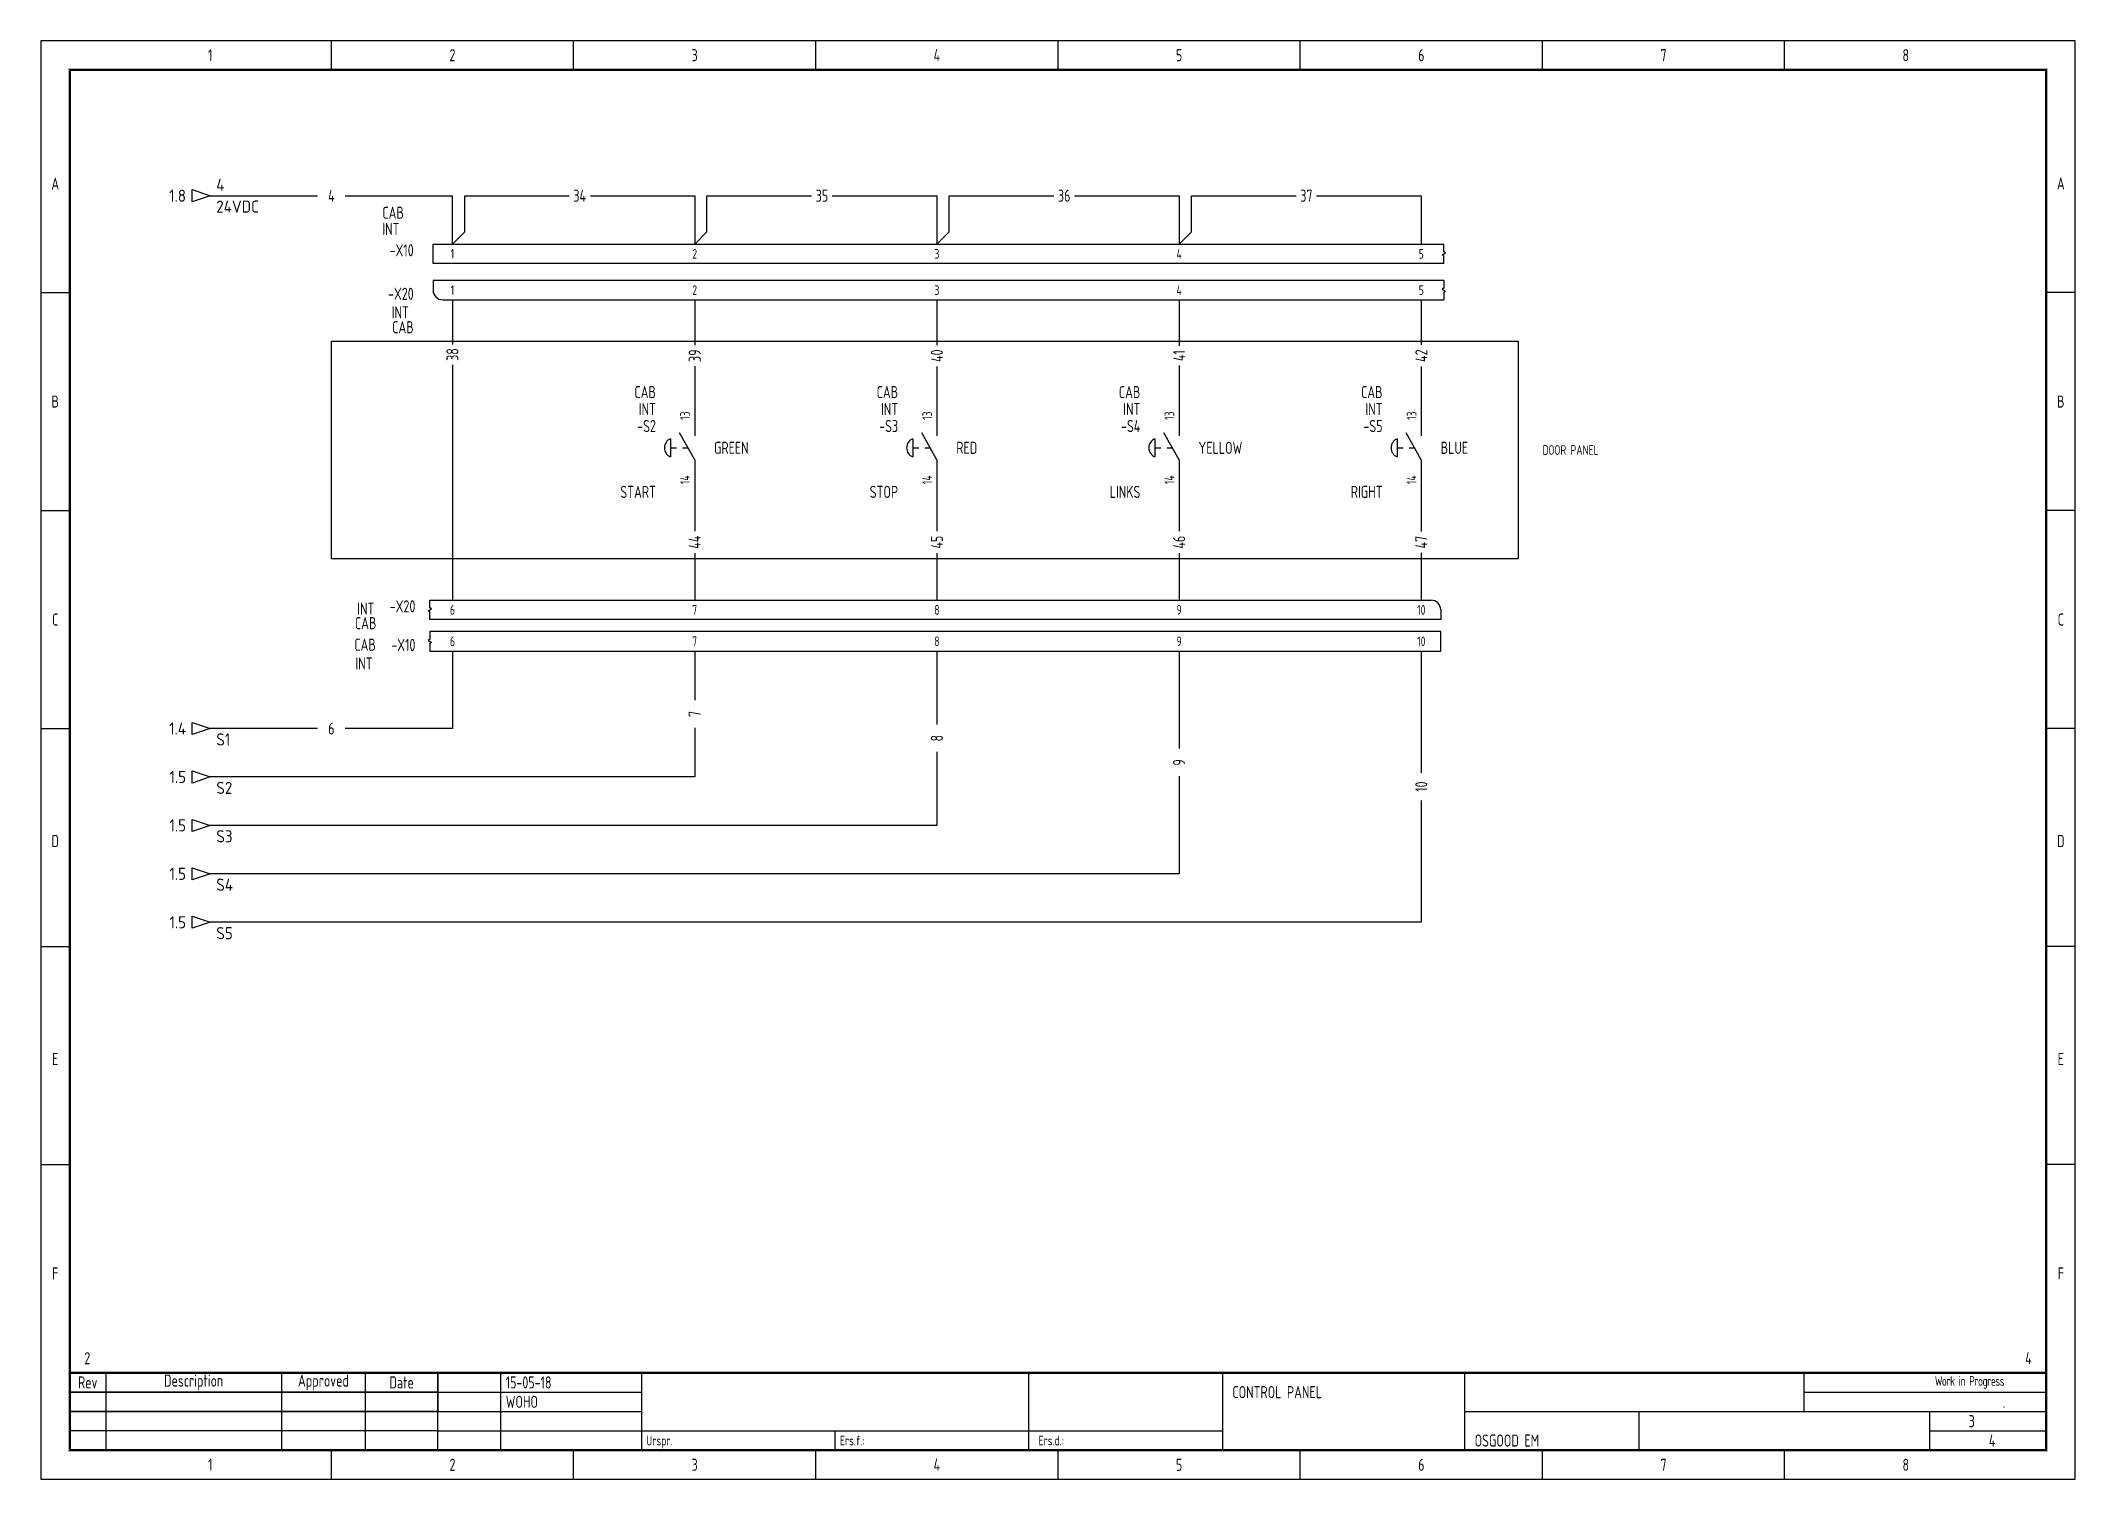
# Model space of a CAD drawing. Extents: x 0 to 420, y 0 to 297.
import ezdxf
from ezdxf.enums import TextEntityAlignment as Align

# ---------------------------------------------------------------- set-up
doc = ezdxf.new("R2010")
doc.units = 0
doc.layers.get('0').update_dxf_attribs({"linetype": 'CONTINUOUS'})
for name, color, linetype in [('BLACK_16', 8, 'CONTINUOUS'), ('BLUE_16', 5, 'CONTINUOUS'), ('DESC', 150, 'CONTINUOUS'), ('DESCCHILD', 20, 'CONTINUOUS'), ('LOC', 8, 'CONTINUOUS'), ('LOCBOX', 92, 'CONTINUOUS'), ('MISC', 7, 'CONTINUOUS'), ('SYMS', 7, 'CONTINUOUS'), ('TAGS', 150, 'CONTINUOUS'), ('TERMS', 123, 'CONTINUOUS'), ('TITLEBLOCK', 253, 'CONTINUOUS'), ('TITLEBLOCK_VAULT', 253, 'CONTINUOUS'), ('WIRENO', 72, 'CONTINUOUS'), ('WIREREF_DEST', 52, 'CONTINUOUS'), ('XREF', 7, 'CONTINUOUS'), ('XREFCHILD', 134, 'CONTINUOUS')]:
    doc.layers.add(name, color=color, linetype=linetype)
doc.styles.add('ISOCP', font='ISOCP.SHX', dxfattribs={"width": 0.8, "height": 2.5})
doc.styles.add('WD_IEC', font='ISOCP2.shx', dxfattribs={"width": 0.9, "height": 4})

msp = doc.modelspace()

# ---------------------------------------------------------------- texts
at = {"layer": 'LOCBOX', "style": 'WD_IEC', "width": 0.8}
msp.add_text('DOOR PANEL', height=2, dxfattribs=at).set_placement((310, 212.5), align=Align.MIDDLE_LEFT)

# ---------------------------------------------------------------- blocks, each defined once
blk = doc.blocks.new('VPB11M')
for p, q in [((0, 7.5), (0, 2.5)), ((-5, 1.875), (-5, -1.875)), ((-5, 0), (-3.75, 0)), ((0, -2.5), (-3.125, 3.125)), ((-2.5, 0), (-1.38889, 0)), ((0, -2.5), (0, -7.5))]:
    blk.add_line(p, q)
blk.add_arc((-4.21875, 0), 2.03125, 112.6198649, 247.3801351)
at = {"style": 'WD_IEC'}
for tag, p in [('INST', (-8, 10.25)), ('LOC', (-8, 6.75)), ('TAG1', (-8, 3.25)), ('DESC1', (-8, -10.35)), ('DESC2', (-8, -13.85)), ('DESC3', (-8, -17.35))]:
    blk.add_attdef(tag, text='', height=2.5, dxfattribs=at).set_placement(p, align=Align.RIGHT)
blk.add_attdef('TERM01', text='', height=2, rotation=90, dxfattribs=at).set_placement((-1, 7.5), align=Align.RIGHT)
at = {"style": 'WD_IEC', "flags": 1}
for tag, p, height in [('X2TERM01', (0, 7.5), 0.32), ('CONTACT', (0.5, 4.5), 1), ('COMMON', (1.75, 3.25), 1), ('X1LINK', (0, 0), 0.32), ('ASSYCODE', (1, -4), 1), ('X8TERM02', (0, -7.5), 0.32), ('FAMILY', (1, -5.5), 1), ('CATDESC', (1, -7), 1)]:
    blk.add_attdef(tag, p, '', height=height, dxfattribs=at)
at = {"style": 'WD_IEC', "flags": 9}
for tag, p in [('MFG', (-8.5, -0.25)), ('CAT', (-8.5, -2.75))]:
    blk.add_attdef(tag, text='', height=1.5, dxfattribs=at).set_placement(p, align=Align.RIGHT)
at = {"style": 'WD_IEC'}
blk.add_attdef('TERM02', (-1, -7.5), '', height=2, rotation=90, dxfattribs=at)
blk.add_attdef('RATING1', text='', height=2.5, dxfattribs=at).set_placement((4, 0), align=Align.MIDDLE_LEFT)
at = {"lineweight": 15, "style": 'WD_IEC'}
blk.add_attdef('XREF', text='', height=2.5, dxfattribs=at).set_placement((-8, -6.35), align=Align.RIGHT)
blk = doc.blocks.new('VCN1_18P_6309$$2')
at = {"layer": 'SYMS'}
for p, q in [((-4, 0), (-4, -2)), ((204.65, 0), (-4, 0)), ((204.65, 0), (204.65, -1.6)), ((-2, -4), (204.65, -4)), ((204.65, -1.6), (204.31, -1.8)), ((204.31, -1.8), (205, -2.2)), ((205, -2.2), (204.65, -2.4)), ((204.65, -2.4), (204.65, -4))]:
    blk.add_line(p, q, dxfattribs=at)
blk.add_arc((-2, -2), 2, 180, 270, dxfattribs=at)
at = {"layer": 'DESC', "style": 'WD_IEC'}
for tag, p in [('DESC2', (-8, -10.85)), ('DESC1', (-8, -7.1)), ('DESC3', (-8, -14.6))]:
    blk.add_attdef(tag, text='', height=2.5, dxfattribs=at).set_placement(p, align=Align.RIGHT)
at = {"layer": 'LOC', "style": 'WD_IEC'}
for tag, p in [('INST', (-8, 2)), ('LOC', (-8, -1))]:
    blk.add_attdef(tag, text='', height=2.5, dxfattribs=at).set_placement(p, align=Align.RIGHT)
at = {"layer": 'MISC', "style": 'WD_IEC', "flags": 1}
for tag, p, height in [('MFG', (2.75, 4), 1.5), ('CAT', (2.75, 1.5), 1.5), ('ACE_FLAG', (0, -1.75), 0.32), ('X8TERM01P', (0, -4), 0.32), ('ASSYCODE', (2.75, -2.75), 1), ('X8TERM02P', (50, -4), 0.32), ('X8TERM03P', (100, -4), 0.32), ('X8TERM04P', (150, -4), 0.32), ('X8TERM05P', (200, -4), 0.32), ('CATDESC', (2.75, -5.75), 1)]:
    blk.add_attdef(tag, p, '', height=height, dxfattribs=at)
at = {"layer": 'MISC', "style": 'WD_IEC', "width": 0.9, "flags": 1}
for tag, p in [('FAMILY', (-1.71, 1.12)), ('WDBLKNAM', (-1.65, -3.97)), ('GENDER', (-1.65, -2.16)), ('X1LINK', (204.65, -2))]:
    blk.add_attdef(tag, p, '', height=0.5, dxfattribs=at)
at = {"layer": 'MISC', "style": 'WD_IEC'}
for tag, p in [('X8_TINY_DOT_DONT_REMOVE_01P', (0, -4)), ('X8_TINY_DOT_DONT_REMOVE_02P', (50, -4)), ('X8_TINY_DOT_DONT_REMOVE_03P', (100, -4)), ('X8_TINY_DOT_DONT_REMOVE_04P', (150, -4)), ('X8_TINY_DOT_DONT_REMOVE_05P', (200, -4))]:
    blk.add_attdef(tag, p, '', height=0.01, dxfattribs=at)
at = {"layer": 'MISC', "style": 'WD_IEC', "width": 0.9, "flags": 8}
for tag, p in [('X8WIRE01P', (1, -6)), ('X8WIRE02P', (51, -6)), ('X8WIRE03P', (101, -6)), ('X8WIRE04P', (151, -6)), ('X8WIRE05P', (201, -6))]:
    blk.add_attdef(tag, text='', height=2, rotation=90, dxfattribs=at).set_placement(p, align=Align.TOP_RIGHT)
at = {"layer": 'TAGS', "style": 'WD_IEC'}
blk.add_attdef('TAG1', text='', height=2.5, dxfattribs=at).set_placement((-8, -4), align=Align.RIGHT)
at = {"layer": 'TERMS', "style": 'WD_IEC'}
for tag, p in [('TERM01P', (0, -2)), ('TERM02P', (50, -2)), ('TERM03P', (100, -2)), ('TERM04P', (150, -2)), ('TERM05P', (200, -2))]:
    blk.add_attdef(tag, text='', height=2, dxfattribs=at).set_placement(p, align=Align.MIDDLE_CENTER)
at = {"layer": 'TERMS', "style": 'WD_IEC', "width": 0.9, "flags": 8}
for tag, p in [('TERMDESC01P', (-1, -6)), ('TERMDESC02P', (49, -6)), ('TERMDESC03P', (99, -6)), ('TERMDESC04P', (149, -6)), ('TERMDESC05P', (199, -6))]:
    blk.add_attdef(tag, text='', height=2, rotation=90, dxfattribs=at).set_placement(p, align=Align.RIGHT)
at = {"layer": 'XREF', "style": 'WD_IEC', "flags": 1}
blk.add_attdef('XREF', text='', height=2.5, dxfattribs=at).set_placement((42, -16.91), align=Align.RIGHT)
blk = doc.blocks.new('VCN2_18P_6309$$2')
at = {"layer": 'SYMS'}
for p, q in [((-5, 1.8), (-4.31, 2.2)), ((-4.65, 1.6), (-5, 1.8)), ((-4.65, 4), (202, 4)), ((-4.65, 2.4), (-4.65, 4)), ((-4.31, 2.2), (-4.65, 2.4)), ((-4.65, 0), (-4.65, 1.6)), ((204, 0), (-4.65, 0)), ((204, 2), (204, 0))]:
    blk.add_line(p, q, dxfattribs=at)
blk.add_arc((202, 2), 2, 0, 90, dxfattribs=at)
at = {"layer": 'DESCCHILD', "style": 'WD_IEC'}
for tag, p in [('DESC1', (12.35, 12.08)), ('DESC2', (12.35, 8.33)), ('DESC3', (12.35, 4.58))]:
    blk.add_attdef(tag, text='', height=2.5, dxfattribs=at).set_placement(p, align=Align.RIGHT)
at = {"layer": 'LOC', "style": 'WD_IEC'}
for tag, p in [('INST', (12.35, -2)), ('LOC', (12.35, 1))]:
    blk.add_attdef(tag, text='', height=2.5, dxfattribs=at).set_placement(p, align=Align.RIGHT)
at = {"layer": 'MISC', "style": 'WD_IEC', "flags": 1}
for tag, p in [('X2TERM06P', (0, 4)), ('X2TERM07P', (50, 4)), ('X2TERM08P', (100, 4)), ('X2TERM09P', (150, 4)), ('X2TERM10P', (200, 4)), ('ACE_FLAG', (0, 1.43))]:
    blk.add_attdef(tag, p, '', height=0.32, dxfattribs=at)
at = {"layer": 'MISC', "style": 'WD_IEC', "width": 0.9, "flags": 8}
for tag, p in [('X2WIRE06P', (1, 6)), ('X2WIRE07P', (51, 6)), ('X2WIRE08P', (101, 6)), ('X2WIRE09P', (151, 6)), ('X2WIRE10P', (201, 6))]:
    blk.add_attdef(tag, text='', height=2, rotation=90, dxfattribs=at).set_placement(p, align=Align.TOP_RIGHT)
at = {"layer": 'MISC', "style": 'WD_IEC', "width": 0.9, "flags": 1}
for tag, p in [('X4LINK', (-4.65, 2)), ('X1LINK', (208, 2)), ('FAMILY', (-1.71, -1.62))]:
    blk.add_attdef(tag, p, '', height=0.5, dxfattribs=at)
at = {"layer": 'MISC', "style": 'WD_IEC'}
for tag, p in [('X2_TINY_DOT_DONT_REMOVE_06P', (0, 4)), ('X2_TINY_DOT_DONT_REMOVE_07P', (50, 4)), ('X2_TINY_DOT_DONT_REMOVE_08P', (100, 4)), ('X2_TINY_DOT_DONT_REMOVE_09P', (150, 4)), ('X2_TINY_DOT_DONT_REMOVE_10P', (200, 4))]:
    blk.add_attdef(tag, p, '', height=0.01, dxfattribs=at)
at = {"layer": 'TAGS', "style": 'WD_IEC'}
blk.add_attdef('TAG2', text='', height=2.5, dxfattribs=at).set_placement((-7.65, 1.48), align=Align.RIGHT)
at = {"layer": 'TERMS', "style": 'WD_IEC', "width": 0.9, "flags": 8}
for tag, p in [('TERMDESC06P', (-1, 6)), ('TERMDESC07P', (49, 6)), ('TERMDESC08P', (99, 6)), ('TERMDESC09P', (149, 6)), ('TERMDESC10P', (199, 6))]:
    blk.add_attdef(tag, text='', height=2, rotation=90, dxfattribs=at).set_placement(p, align=Align.RIGHT)
at = {"layer": 'TERMS', "style": 'WD_IEC'}
for tag, p in [('TERM06P', (0, 1.98)), ('TERM07P', (50, 1.98)), ('TERM08P', (100, 1.99)), ('TERM09P', (150, 2)), ('TERM10P', (200, 1.99))]:
    blk.add_attdef(tag, text='', height=2, dxfattribs=at).set_placement(p, align=Align.MIDDLE_CENTER)
at = {"layer": 'XREFCHILD', "style": 'WD_IEC'}
blk.add_attdef('XREF', text='', height=2.5, dxfattribs=at).set_placement((62.35, 14.4), align=Align.RIGHT)
blk = doc.blocks.new('VCN1_18J_68BD$$2')
at = {"layer": 'SYMS'}
for p, q in [((-4, 0), (-4, -4)), ((204.65, 0), (-4, 0)), ((204.65, 0), (204.65, -1.6)), ((-4, -4), (204.65, -4)), ((204.65, -1.6), (204.31, -1.8)), ((204.31, -1.8), (205, -2.2)), ((205, -2.2), (204.65, -2.4)), ((204.65, -2.4), (204.65, -4))]:
    blk.add_line(p, q, dxfattribs=at)
at = {"layer": 'DESC', "style": 'WD_IEC'}
for tag, p in [('DESC2', (-8, -10.85)), ('DESC1', (-8, -7.1)), ('DESC3', (-8, -14.6))]:
    blk.add_attdef(tag, text='', height=2.5, dxfattribs=at).set_placement(p, align=Align.RIGHT)
at = {"layer": 'LOC', "style": 'WD_IEC'}
for tag, p in [('INST', (-8, 2)), ('LOC', (-8, -1))]:
    blk.add_attdef(tag, text='', height=2.5, dxfattribs=at).set_placement(p, align=Align.RIGHT)
at = {"layer": 'MISC', "style": 'WD_IEC', "flags": 1}
for tag, p, height in [('MFG', (2.75, 4), 1.5), ('CAT', (2.75, 1.5), 1.5), ('ACE_FLAG', (0, -1.75), 0.32), ('X8TERM01J', (0, -4), 0.32), ('X8TERM02J', (50, -4), 0.32), ('X8TERM03J', (100, -4), 0.32), ('X8TERM04J', (150, -4), 0.32), ('X8TERM05J', (200, -4), 0.32), ('CATDESC', (2.75, -5.75), 1)]:
    blk.add_attdef(tag, p, '', height=height, dxfattribs=at)
at = {"layer": 'MISC', "style": 'WD_IEC', "width": 0.9, "flags": 1}
for tag, p in [('FAMILY', (-1.34, 1.07)), ('WDBLKNAM', (-1.28, -4.01)), ('GENDER', (-1.28, -2.21)), ('ASSYCODE', (2.75, -2.75)), ('X1LINK', (204.65, -2))]:
    blk.add_attdef(tag, p, '', height=0.5, dxfattribs=at)
at = {"layer": 'MISC', "style": 'WD_IEC'}
for tag, p in [('X8_TINY_DOT_DONT_REMOVE_01J', (0, -4)), ('X8_TINY_DOT_DONT_REMOVE_02J', (50, -4)), ('X8_TINY_DOT_DONT_REMOVE_03J', (100, -4)), ('X8_TINY_DOT_DONT_REMOVE_04J', (150, -4)), ('X8_TINY_DOT_DONT_REMOVE_05J', (200, -4))]:
    blk.add_attdef(tag, p, '', height=0.01, dxfattribs=at)
at = {"layer": 'MISC', "style": 'WD_IEC', "width": 0.9, "flags": 8}
for tag, p in [('X8WIRE01J', (1, -6)), ('X8WIRE02J', (51, -6)), ('X8WIRE03J', (101, -6)), ('X8WIRE04J', (151, -6)), ('X8WIRE05J', (201, -6))]:
    blk.add_attdef(tag, text='', height=2, rotation=90, dxfattribs=at).set_placement(p, align=Align.TOP_RIGHT)
at = {"layer": 'TAGS', "style": 'WD_IEC'}
blk.add_attdef('TAG1', text='', height=2.5, dxfattribs=at).set_placement((-8, -4), align=Align.RIGHT)
at = {"layer": 'TERMS', "style": 'WD_IEC'}
for tag, p in [('TERM01J', (0, -2)), ('TERM02J', (50, -2)), ('TERM03J', (100, -2)), ('TERM04J', (150, -2)), ('TERM05J', (200, -2))]:
    blk.add_attdef(tag, text='', height=2, dxfattribs=at).set_placement(p, align=Align.MIDDLE_CENTER)
at = {"layer": 'TERMS', "style": 'WD_IEC', "width": 0.9, "flags": 8}
for tag, p in [('TERMDESC01J', (-1, -6)), ('TERMDESC02J', (49, -6)), ('TERMDESC03J', (99, -6)), ('TERMDESC04J', (149, -6)), ('TERMDESC05J', (199, -6))]:
    blk.add_attdef(tag, text='', height=2, rotation=90, dxfattribs=at).set_placement(p, align=Align.RIGHT)
at = {"layer": 'XREF', "style": 'WD_IEC', "flags": 1}
blk.add_attdef('XREF', text='', height=2.5, dxfattribs=at).set_placement((42, -17.01), align=Align.RIGHT)
blk = doc.blocks.new('VCN2_18J_68BD$$2')
at = {"layer": 'SYMS'}
for p, q in [((204, 0), (-4.65, 0)), ((-4.65, 0), (-4.65, -1.6)), ((204, -4), (204, 0)), ((-4.65, -1.6), (-5, -1.8)), ((-5, -1.8), (-4.31, -2.2)), ((-4.31, -2.2), (-4.65, -2.4)), ((-4.65, -2.4), (-4.65, -4)), ((-4.65, -4), (204, -4))]:
    blk.add_line(p, q, dxfattribs=at)
at = {"layer": 'DESCCHILD', "style": 'WD_IEC'}
for tag, p in [('DESC2', (12.35, -10.85)), ('DESC1', (12.35, -7.1)), ('DESC3', (12.35, -14.6))]:
    blk.add_attdef(tag, text='', height=2.5, dxfattribs=at).set_placement(p, align=Align.RIGHT)
at = {"layer": 'LOC', "style": 'WD_IEC'}
for tag, p in [('INST', (12.35, 2)), ('LOC', (12.35, -1))]:
    blk.add_attdef(tag, text='', height=2.5, dxfattribs=at).set_placement(p, align=Align.RIGHT)
at = {"layer": 'MISC', "style": 'WD_IEC', "width": 0.9, "flags": 1}
for tag, p in [('FAMILY', (-1.34, 1.07)), ('X4LINK', (-4.65, -2)), ('X1LINK', (208, -2))]:
    blk.add_attdef(tag, p, '', height=0.5, dxfattribs=at)
at = {"layer": 'MISC', "style": 'WD_IEC'}
for tag, p in [('X8_TINY_DOT_DONT_REMOVE_06J', (0, -4)), ('X8_TINY_DOT_DONT_REMOVE_07J', (50, -4)), ('X8_TINY_DOT_DONT_REMOVE_08J', (100, -4)), ('X8_TINY_DOT_DONT_REMOVE_09J', (150, -4)), ('X8_TINY_DOT_DONT_REMOVE_10J', (200, -4))]:
    blk.add_attdef(tag, p, '', height=0.01, dxfattribs=at)
at = {"layer": 'MISC', "style": 'WD_IEC', "flags": 1}
for tag, p in [('ACE_FLAG', (0, -1.75)), ('X8TERM06J', (0, -4)), ('X8TERM07J', (50, -4)), ('X8TERM08J', (100, -4)), ('X8TERM09J', (150, -4)), ('X8TERM10J', (200, -4))]:
    blk.add_attdef(tag, p, '', height=0.32, dxfattribs=at)
at = {"layer": 'MISC', "style": 'WD_IEC', "width": 0.9, "flags": 8}
for tag, p in [('X8WIRE06J', (1, -6)), ('X8WIRE07J', (51, -6)), ('X8WIRE08J', (101, -6)), ('X8WIRE09J', (151, -6)), ('X8WIRE10J', (201, -6))]:
    blk.add_attdef(tag, text='', height=2, rotation=90, dxfattribs=at).set_placement(p, align=Align.TOP_RIGHT)
at = {"layer": 'TAGS', "style": 'WD_IEC'}
blk.add_attdef('TAG2', text='', height=2.5, dxfattribs=at).set_placement((12.35, -4), align=Align.RIGHT)
at = {"layer": 'TERMS', "style": 'WD_IEC'}
for tag, p in [('TERM06J', (0, -2)), ('TERM07J', (50, -2)), ('TERM08J', (100, -2)), ('TERM09J', (150, -2)), ('TERM10J', (200, -2))]:
    blk.add_attdef(tag, text='', height=2, dxfattribs=at).set_placement(p, align=Align.MIDDLE_CENTER)
at = {"layer": 'TERMS', "style": 'WD_IEC', "width": 0.9, "flags": 8}
for tag, p in [('TERMDESC06J', (-1, -6)), ('TERMDESC07J', (49, -6)), ('TERMDESC08J', (99, -6)), ('TERMDESC09J', (149, -6)), ('TERMDESC10J', (199, -6))]:
    blk.add_attdef(tag, text='', height=2, rotation=90, dxfattribs=at).set_placement(p, align=Align.RIGHT)
at = {"layer": 'XREFCHILD', "style": 'WD_IEC'}
blk.add_attdef('XREF', text='', height=2.5, dxfattribs=at).set_placement((62.35, -17.01), align=Align.RIGHT)
blk = doc.blocks.new('HA1D3')
blk.add_lwpolyline([(0, 0), (-3.75, -1.25), (-3.75, 1.25)], close=True)
at = {"style": 'WD_IEC'}
blk.add_attdef('XREF', text='', height=2.5, dxfattribs=at).set_placement((-5, 0), align=Align.MIDDLE_RIGHT)
at = {"style": 'WD_IEC', "flags": 1}
blk.add_attdef('SIGCODE', text='', height=1, dxfattribs=at).set_placement((-2.5, 1.8), align=Align.RIGHT)
at = {"style": 'WD_IEC'}
for tag, p, height, flags in [('X1TERM01', (0, 0), 0.32, 1), ('WIRENO', (1.25, 1), 2.5, 8)]:
    blk.add_attdef(tag, p, '', height=height, dxfattribs=dict(at, flags=flags))
blk.add_attdef('DESC1', text='', height=2.5, dxfattribs=at).set_placement((1.25, -1), align=Align.TOP_LEFT)
blk = doc.blocks.new('*T2')
at = {"color": 0, "linetype": 'ByBlock', "lineweight": -2, "transparency": 16777216}
for p, q in [((0, 0), (76, 0)), ((0, 0), (0, -8)), ((7.42, 0), (7.42, -8)), ((43.72, 0), (43.72, -8)), ((61, 0), (61, -8)), ((76, 0), (76, -8)), ((0, -4), (76, -4)), ((0, -8), (76, -8))]:
    blk.add_line(p, q, dxfattribs=at)
at = {"color": 0, "transparency": 16777216, "char_height": 2.5, "attachment_point": 5, "style": 'ISOCP'}
for s, insert, width in [('Rev', (3.71, -2), 6.9152), ('Description', (25.57, -2), 35.8048), ('Approved', (52.36, -2), 16.7761), ('Date', (68.5, -2), 14.5039)]:
    blk.add_mtext(s, dxfattribs=dict(at, insert=insert, width=width))
blk = doc.blocks.new('vaac_RevBlock')
blk.add_blockref('*T2', (0, 0))
blk = doc.blocks.new('TITLE_A3')
at = {"layer": 'TITLEBLOCK', "linetype": 'Continuous'}
for p, q in [((0, 297), (0, 0)), ((420, 297), (0, 297)), ((60, 291), (60, 297)), ((110, 291), (110, 297)), ((160, 291), (160, 297)), ((210, 291), (210, 297)), ((260, 291), (260, 297)), ((310, 291), (310, 297)), ((360, 291), (360, 297)), ((420, 0), (420, 297)), ((0, 0), (420, 0))]:
    blk.add_line(p, q, dxfattribs=at)
at = {"layer": 'TITLEBLOCK'}
for p, q in [((0, 245), (6, 245)), ((420, 245), (414, 245)), ((0, 200), (6, 200)), ((420, 200), (414, 200)), ((0, 155), (6, 155)), ((420, 155), (414, 155)), ((0, 110), (6, 110)), ((420, 110), (414, 110)), ((0, 65), (6, 65)), ((420, 65), (414, 65)), ((13.42, 22), (13.42, 6)), ((49.72, 22), (49.72, 6)), ((67, 22), (67, 6)), ((82, 6), (82, 22)), ((95, 6), (95, 22)), ((124, 22), (124, 6)), ((204, 6), (204, 22)), ((244, 6), (244, 22)), ((294, 6), (294, 22)), ((364, 14), (364, 22)), ((82, 18), (6, 18)), ((82, 18), (124, 18)), ((364, 18), (414, 18)), ((82, 14), (6, 14)), ((82, 14), (124, 14)), ((294, 14), (414, 14)), ((330, 6), (330, 14)), ((390, 6), (390, 14)), ((82, 10), (6, 10)), ((82, 10), (244, 10)), ((164, 6), (164, 10)), ((390, 10), (414, 10)), ((60, 0), (60, 6)), ((110, 0), (110, 6)), ((160, 0), (160, 6)), ((210, 0), (210, 6)), ((260, 0), (260, 6)), ((310, 0), (310, 6)), ((360, 0), (360, 6))]:
    blk.add_line(p, q, dxfattribs=at)
at = {"layer": 'TITLEBLOCK', "const_width": 0.5}
blk.add_lwpolyline([(414, 291), (6, 291), (6, 6), (414, 6)], close=True, dxfattribs=at)
blk.add_lwpolyline([(6, 22), (414, 22)], dxfattribs=at)
blk.add_lwpolyline([(6, 22), (414, 22)], dxfattribs=at)
blk.add_lwpolyline([(6, 22), (414, 22)], dxfattribs=at)
blk.add_lwpolyline([(6, 22), (414, 22)], dxfattribs=at)
at = {"color": 1, "style": 'ISOCP', "oblique": 0.0175, "width": 0.8}
for s, p in [('1', (35, 294)), ('2', (85, 294)), ('3', (135, 294)), ('4', (185, 294)), ('5', (235, 294)), ('6', (285, 294)), ('7', (335, 294)), ('8', (385, 294)), ('A', (3, 267.5)), ('A', (417, 267.5)), ('B', (3, 222.5)), ('B', (417, 222.5)), ('C', (3, 177.5)), ('C', (417, 177.5)), ('D', (3, 131.77)), ('D', (417, 131.77)), ('E', (3, 86.77)), ('E', (417, 86.77)), ('F', (3, 42.5)), ('F', (417, 42.5)), ('1', (35, 3)), ('2', (85, 3)), ('3', (135, 3)), ('4', (185, 3)), ('5', (235, 3)), ('6', (285, 3)), ('7', (335, 3)), ('8', (385, 3))]:
    blk.add_text(s, height=2.5, dxfattribs=at).set_placement(p, align=Align.MIDDLE_CENTER)
at = {"color": 4, "attachment_point": 4, "style": 'WD_IEC'}
for s, insert, char_height in [('{\\W0.8;\\T0.9;Work in Progress}', (391, 20), 2), ('.', (405, 16), 2.5)]:
    blk.add_mtext(s, dxfattribs=dict(at, insert=insert, char_height=char_height))
at = {"color": 1, "style": 'ISOCP', "oblique": 0.0175, "width": 0.8}
for tag, height, p in [('AE_PREV', 2.5, (9, 25)), ('AE_DATE', 2.5, (96, 20)), ('AE_INS', 2, (365, 20)), ('AE_DRAWN', 2.5, (96, 16)), ('AE_TITLE1', 3.5, (126, 18.5)), ('AE_DESCR1', 2.5, (246, 18)), ('AE_TITLE3', 2.5, (296, 16)), ('AE_LOC', 2, (365, 16)), ('AE_CHECKED', 2.5, (96, 12)), ('AE_TITLE2', 3.5, (126, 13.5)), ('AE_DESCR2', 2.5, (246, 14)), ('AE_SHEET', 2.5, (398, 12)), ('AE_NORM', 2.5, (96, 8)), ('AE_DESCR3', 2.5, (246, 10)), ('AE_PROJECT', 2.5, (296, 8)), ('AE_DRAWNO', 2.5, (332, 8))]:
    blk.add_attdef(tag, text='', height=height, dxfattribs=at).set_placement(p, align=Align.MIDDLE_LEFT)
for tag, p in [('AE_NEXT', (411, 25)), ('AE_SHEETMAX', (403.5, 8))]:
    blk.add_attdef(tag, text='', height=2.5, dxfattribs=at).set_placement(p, align=Align.MIDDLE_RIGHT)
at = {"style": 'ISOCP', "width": 0.8, "flags": 9}
blk.add_attdef('WD_TB', (0, 0), '', height=2.5, dxfattribs=at)
at = {"layer": 'TITLEBLOCK', "style": 'ISOCP', "oblique": 0.0175, "width": 0.8}
for s, p in [('Urspr.', (125, 8)), ('Ers.f.:', (165, 8)), ('Ers.d.:', (206, 8))]:
    blk.add_text(s, height=2, dxfattribs=at).set_placement(p, align=Align.MIDDLE_LEFT)
at = {"layer": 'TITLEBLOCK', "style": 'ISOCP', "width": 0.8, "flags": 2}
for tag, p in [('DATE', (83, 20)), ('PROJECTDESC', (296, 20)), ('DRAWN', (83, 16)), ('REVISION', (391, 16)), ('CHECKED', (83, 12)), ('PROJECT', (296, 12)), ('DRAWINGNO', (332, 12)), ('PAGE', (391, 12)), ('NORM', (83, 8))]:
    blk.add_attdef(tag, text='', height=2.5, dxfattribs=at).set_placement(p, align=Align.MIDDLE_LEFT)
blk.add_attdef('PAGES', text='', height=2.5, dxfattribs=at).set_placement((412.5, 8), align=Align.MIDDLE_RIGHT)
blk = doc.blocks.new('WD_WNH1')
at = {"style": 'WD_IEC', "width": 0.8}
blk.add_attdef('WIRENO', text='', height=2.5, dxfattribs=at).set_placement((0, 0), align=Align.MIDDLE_CENTER)
at = {"style": 'WD_IEC'}
for tag, p in [('X4_TINY_DOT_DONT_REMOVE', (-1, 0)), ('X1_TINY_DOT_DONT_REMOVE', (1, 0))]:
    blk.add_attdef(tag, p, '', height=0.002, dxfattribs=at)
at = {"style": 'WD_IEC', "flags": 1}
for tag, p in [('X4TERM01', (-1, 0)), ('X1TERM01', (1, 0))]:
    blk.add_attdef(tag, p, '', height=0.2, dxfattribs=at)
for tag, p in [('W04USER', (0, 0.375)), ('W05USER', (0, 0.25)), ('W03USER', (0, 0.5)), ('W06USER', (0, 0.125)), ('W07USER', (0, 0)), ('W02USER', (0, 0.625)), ('W01USER', (0, 0.75)), ('W08USER', (0, -0.125)), ('W09USER', (0, -0.25)), ('W10USER', (0, -0.375))]:
    blk.add_attdef(tag, text='', height=0.08, dxfattribs=at).set_placement(p, align=Align.CENTER)
blk = doc.blocks.new('WD_WNV1')
at = {"style": 'WD_IEC', "width": 0.8}
blk.add_attdef('WIRENO', text='', height=2.5, rotation=90, dxfattribs=at).set_placement((0, 0), align=Align.MIDDLE_CENTER)
at = {"style": 'WD_IEC', "flags": 1}
for tag, p in [('W04USER', (0, 0.375)), ('W05USER', (0, 0.25)), ('W03USER', (0, 0.5)), ('W06USER', (0, 0.125)), ('W07USER', (0, 0)), ('W02USER', (0, 0.625)), ('W01USER', (0, 0.75)), ('W08USER', (0, -0.125)), ('W09USER', (0, -0.25)), ('W10USER', (0, -0.375))]:
    blk.add_attdef(tag, text='', height=0.08, dxfattribs=at).set_placement(p, align=Align.CENTER)
at = {"style": 'WD_IEC'}
for tag, p in [('X2_TINY_DOT_DONT_REMOVE', (0, 1)), ('X8_TINY_DOT_DONT_REMOVE', (0, -1))]:
    blk.add_attdef(tag, p, '', height=0.002, dxfattribs=at)
at = {"style": 'WD_IEC', "flags": 1}
for tag, p in [('X2TERM01', (0, 1)), ('X8TERM01', (0, -1))]:
    blk.add_attdef(tag, p, '', height=0.2, dxfattribs=at)

# ---------------------------------------------------------------- linework, layer by layer
at = {"layer": 'BLACK_16'}
for p, q in [((35, 265), (57.16, 265)), ((62.84, 265), (85, 265)), ((85, 255), (85, 265)), ((87.54, 257.54), (87.54, 265)), ((87.54, 265), (109.07, 265)), ((113.47, 265), (135, 265)), ((135, 265), (135, 255)), ((137.54, 257.54), (137.54, 265)), ((137.54, 265), (159.13, 265)), ((163.41, 265), (185, 265)), ((185, 265), (185, 255)), ((187.54, 257.54), (187.54, 265)), ((187.54, 265), (209.12, 265)), ((213.42, 265), (235, 265)), ((235, 265), (235, 255)), ((237.54, 257.54), (237.54, 265)), ((237.54, 265), (259.17, 265)), ((263.37, 265), (285, 265)), ((285, 265), (285, 255)), ((85, 255), (87.54, 257.54)), ((135, 255), (137.54, 257.54)), ((185, 255), (187.54, 257.54)), ((235, 255), (237.54, 257.54)), ((85, 243.5), (85, 234.31)), ((135, 243.5), (135, 234.14)), ((185, 243.5), (185, 234.17)), ((235, 243.5), (235, 233.97)), ((285, 243.5), (285, 234.23)), ((85, 230.11), (85, 181.5)), ((135, 229.8), (135, 220.45)), ((185, 229.77), (185, 220.45)), ((235, 229.97), (235, 220.45)), ((285, 229.71), (285, 220.45))]:
    msp.add_line(p, q, dxfattribs=at)
at = {"layer": 'BLUE_16'}
for p, q in [((135, 205.45), (135, 195.77)), ((185, 205.45), (185, 195.71)), ((235, 205.45), (235, 195.72)), ((285, 205.45), (285, 195.67)), ((135, 191.17), (135, 181.5)), ((185, 191.23), (185, 181.5)), ((235, 191.22), (235, 181.5)), ((285, 191.27), (285, 181.5)), ((85, 171), (85, 155)), ((135, 171), (135, 160.84)), ((185, 171), (185, 155.84)), ((235, 171), (235, 150.84)), ((285, 171), (285, 145.84)), ((57.16, 155), (35, 155)), ((85, 155), (62.84, 155)), ((135, 155.16), (135, 145)), ((185, 150.16), (185, 135)), ((135, 145), (35, 145)), ((235, 145.16), (235, 125)), ((285, 140.16), (285, 115)), ((185, 135), (35, 135)), ((235, 125), (35, 125)), ((285, 115), (35, 115))]:
    msp.add_line(p, q, dxfattribs=at)
at = {"layer": 'LOCBOX'}
msp.add_lwpolyline([(60, 235), (305, 235), (305, 190), (60, 190)], close=True, dxfattribs=at)

# ---------------------------------------------------------------- block references
at = {"layer": 'SYMS'}
ref = msp.add_blockref('HA1D3', (35, 265), dxfattribs=at)
ref.add_attrib('XREF', '1.8', dxfattribs={"layer": 'XREF', "height": 2.5, "style": 'WD_IEC'}).set_placement((30, 265), align=Align.MIDDLE_RIGHT)
ref.add_attrib('DESC1', '24VDC', dxfattribs={"layer": 'DESC', "height": 2.5, "style": 'WD_IEC'}).set_placement((36.25, 264), align=Align.TOP_LEFT)
ref.add_attrib('WIRENO', '4', (36.25, 266), dxfattribs={"layer": 'WIREREF_DEST', "height": 2.5, "style": 'WD_IEC', "flags": 8})
ref = msp.add_blockref('VCN1_18J_68BD$$2', (85, 251), dxfattribs=dict(at, xscale=-1, rotation=180))
ref.add_attrib('TERM05J', '5', dxfattribs={"layer": 'TERMS', "height": 2, "style": 'WD_IEC', "width": 0.8}).set_placement((285, 252.99), align=Align.MIDDLE_CENTER)
ref.add_attrib('X2_TINY_DOT_DONT_REMOVE_05J', '.', (285, 255), dxfattribs={"layer": 'MISC', "height": 0.01, "style": 'WD_IEC'})
ref.add_attrib('TERM04J', '4', dxfattribs={"layer": 'TERMS', "height": 2, "style": 'WD_IEC', "width": 0.8}).set_placement((235, 252.99), align=Align.MIDDLE_CENTER)
ref.add_attrib('X2_TINY_DOT_DONT_REMOVE_04J', '.', (235, 255), dxfattribs={"layer": 'MISC', "height": 0.01, "style": 'WD_IEC'})
ref.add_attrib('TERM03J', '3', dxfattribs={"layer": 'TERMS', "height": 2, "style": 'WD_IEC', "width": 0.8}).set_placement((185, 252.99), align=Align.MIDDLE_CENTER)
ref.add_attrib('X2_TINY_DOT_DONT_REMOVE_03J', '.', (185, 255), dxfattribs={"layer": 'MISC', "height": 0.01, "style": 'WD_IEC'})
ref.add_attrib('TERM02J', '2', dxfattribs={"layer": 'TERMS', "height": 2, "style": 'WD_IEC', "width": 0.8}).set_placement((135, 252.99), align=Align.MIDDLE_CENTER)
ref.add_attrib('X2_TINY_DOT_DONT_REMOVE_02J', '.', (135, 255), dxfattribs={"layer": 'MISC', "height": 0.01, "style": 'WD_IEC'})
ref.add_attrib('TAG1', '-X10', dxfattribs={"layer": 'TAGS', "height": 2.5, "style": 'WD_IEC', "width": 0.8}).set_placement((77, 252.48), align=Align.RIGHT)
ref.add_attrib('INST', 'CAB', dxfattribs={"layer": 'LOC', "height": 2.5, "style": 'WD_IEC', "width": 0.8}).set_placement((74.97, 260.23), align=Align.RIGHT)
ref.add_attrib('LOC', 'INT', dxfattribs={"layer": 'LOC', "height": 2.5, "style": 'WD_IEC', "width": 0.8}).set_placement((74.06, 256.86), align=Align.RIGHT)
ref.add_attrib('TERM01J', '1', dxfattribs={"layer": 'TERMS', "height": 2, "style": 'WD_IEC', "width": 0.8}).set_placement((85, 253.01), align=Align.MIDDLE_CENTER)
ref.add_attrib('X2_TINY_DOT_DONT_REMOVE_01J', '.', (85, 255), dxfattribs={"layer": 'MISC', "height": 0.01, "style": 'WD_IEC'})
ref = msp.add_blockref('VCN1_18P_6309$$2', (85, 247.5), dxfattribs=at)
ref.add_attrib('TERM05P', '5', dxfattribs={"layer": 'TERMS', "height": 2, "style": 'WD_IEC', "width": 0.8}).set_placement((285, 245.5), align=Align.MIDDLE_CENTER)
ref.add_attrib('X8_TINY_DOT_DONT_REMOVE_05P', '.', (285, 243.5), dxfattribs={"layer": 'MISC', "height": 0.01, "style": 'WD_IEC'})
ref.add_attrib('TERM04P', '4', dxfattribs={"layer": 'TERMS', "height": 2, "style": 'WD_IEC', "width": 0.8}).set_placement((235, 245.5), align=Align.MIDDLE_CENTER)
ref.add_attrib('X8_TINY_DOT_DONT_REMOVE_04P', '.', (235, 243.5), dxfattribs={"layer": 'MISC', "height": 0.01, "style": 'WD_IEC'})
ref.add_attrib('TERM03P', '3', dxfattribs={"layer": 'TERMS', "height": 2, "style": 'WD_IEC', "width": 0.8}).set_placement((185, 245.5), align=Align.MIDDLE_CENTER)
ref.add_attrib('X8_TINY_DOT_DONT_REMOVE_03P', '.', (185, 243.5), dxfattribs={"layer": 'MISC', "height": 0.01, "style": 'WD_IEC'})
ref.add_attrib('TERM02P', '2', dxfattribs={"layer": 'TERMS', "height": 2, "style": 'WD_IEC', "width": 0.8}).set_placement((135, 245.5), align=Align.MIDDLE_CENTER)
ref.add_attrib('X8_TINY_DOT_DONT_REMOVE_02P', '.', (135, 243.5), dxfattribs={"layer": 'MISC', "height": 0.01, "style": 'WD_IEC'})
ref.add_attrib('TAG1', '-X20', dxfattribs={"layer": 'TAGS', "height": 2.5, "style": 'WD_IEC', "width": 0.8}).set_placement((77, 243.5), align=Align.RIGHT)
ref.add_attrib('INST', 'CAB', dxfattribs={"layer": 'LOC', "height": 2.5, "style": 'WD_IEC', "width": 0.8}).set_placement((77, 236.6), align=Align.RIGHT)
ref.add_attrib('LOC', 'INT', dxfattribs={"layer": 'LOC', "height": 2.5, "style": 'WD_IEC', "width": 0.8}).set_placement((75.99, 239.67), align=Align.RIGHT)
ref.add_attrib('TERM01P', '1', dxfattribs={"layer": 'TERMS', "height": 2, "style": 'WD_IEC', "width": 0.8}).set_placement((85, 245.5), align=Align.MIDDLE_CENTER)
ref.add_attrib('X8_TINY_DOT_DONT_REMOVE_01P', '.', (85, 243.5), dxfattribs={"layer": 'MISC', "height": 0.01, "style": 'WD_IEC'})
ref = msp.add_blockref('VPB11M', (135, 212.95), dxfattribs=at)
ref.add_attrib('TERM02', '14', (134, 205.45), dxfattribs={"layer": 'TERMS', "height": 2, "rotation": 90, "style": 'WD_IEC', "width": 0.8})
ref.add_attrib('TERM01', '13', dxfattribs={"layer": 'TERMS', "height": 2, "rotation": 90, "style": 'WD_IEC', "width": 0.8}).set_placement((134, 220.45), align=Align.RIGHT)
ref.add_attrib('DESC1', 'START', dxfattribs={"layer": 'DESC', "height": 2.5, "style": 'WD_IEC', "width": 0.8}).set_placement((127, 202.6), align=Align.RIGHT)
ref.add_attrib('LOC', 'INT', dxfattribs={"layer": 'LOC', "height": 2.5, "style": 'WD_IEC', "width": 0.8}).set_placement((127, 219.7), align=Align.RIGHT)
ref.add_attrib('INST', 'CAB', dxfattribs={"layer": 'LOC', "height": 2.5, "style": 'WD_IEC', "width": 0.8}).set_placement((127, 223.2), align=Align.RIGHT)
ref.add_attrib('TAG1', '-S2', dxfattribs={"layer": 'TAGS', "height": 2.5, "style": 'WD_IEC', "width": 0.8}).set_placement((127, 216.2), align=Align.RIGHT)
ref.add_attrib('RATING1', 'GREEN', dxfattribs={"layer": 'MISC', "height": 2.5, "style": 'WD_IEC', "width": 0.8}).set_placement((139, 212.95), align=Align.MIDDLE_LEFT)
ref = msp.add_blockref('VPB11M', (185, 212.95), dxfattribs=at)
ref.add_attrib('TERM02', '14', (184, 205.45), dxfattribs={"layer": 'TERMS', "height": 2, "rotation": 90, "style": 'WD_IEC', "width": 0.8})
ref.add_attrib('TERM01', '13', dxfattribs={"layer": 'TERMS', "height": 2, "rotation": 90, "style": 'WD_IEC', "width": 0.8}).set_placement((184, 220.45), align=Align.RIGHT)
ref.add_attrib('DESC1', 'STOP', dxfattribs={"layer": 'DESC', "height": 2.5, "style": 'WD_IEC', "width": 0.8}).set_placement((177, 202.6), align=Align.RIGHT)
ref.add_attrib('LOC', 'INT', dxfattribs={"layer": 'LOC', "height": 2.5, "style": 'WD_IEC', "width": 0.8}).set_placement((177, 219.7), align=Align.RIGHT)
ref.add_attrib('INST', 'CAB', dxfattribs={"layer": 'LOC', "height": 2.5, "style": 'WD_IEC', "width": 0.8}).set_placement((177, 223.2), align=Align.RIGHT)
ref.add_attrib('TAG1', '-S3', dxfattribs={"layer": 'TAGS', "height": 2.5, "style": 'WD_IEC', "width": 0.8}).set_placement((177, 216.2), align=Align.RIGHT)
ref.add_attrib('RATING1', 'RED', dxfattribs={"layer": 'MISC', "height": 2.5, "style": 'WD_IEC', "width": 0.8}).set_placement((189, 212.95), align=Align.MIDDLE_LEFT)
ref = msp.add_blockref('VPB11M', (235, 212.95), dxfattribs=at)
ref.add_attrib('TERM02', '14', (234, 205.45), dxfattribs={"layer": 'TERMS', "height": 2, "rotation": 90, "style": 'WD_IEC', "width": 0.8})
ref.add_attrib('TERM01', '13', dxfattribs={"layer": 'TERMS', "height": 2, "rotation": 90, "style": 'WD_IEC', "width": 0.8}).set_placement((234, 220.45), align=Align.RIGHT)
ref.add_attrib('DESC1', 'LINKS', dxfattribs={"layer": 'DESC', "height": 2.5, "style": 'WD_IEC', "width": 0.8}).set_placement((227, 202.6), align=Align.RIGHT)
ref.add_attrib('LOC', 'INT', dxfattribs={"layer": 'LOC', "height": 2.5, "style": 'WD_IEC', "width": 0.8}).set_placement((227, 219.7), align=Align.RIGHT)
ref.add_attrib('INST', 'CAB', dxfattribs={"layer": 'LOC', "height": 2.5, "style": 'WD_IEC', "width": 0.8}).set_placement((227, 223.2), align=Align.RIGHT)
ref.add_attrib('TAG1', '-S4', dxfattribs={"layer": 'TAGS', "height": 2.5, "style": 'WD_IEC', "width": 0.8}).set_placement((227, 216.2), align=Align.RIGHT)
ref.add_attrib('RATING1', 'YELLOW', dxfattribs={"layer": 'MISC', "height": 2.5, "style": 'WD_IEC', "width": 0.8}).set_placement((239, 212.95), align=Align.MIDDLE_LEFT)
ref = msp.add_blockref('VPB11M', (285, 212.95), dxfattribs=at)
ref.add_attrib('TERM02', '14', (284, 205.45), dxfattribs={"layer": 'TERMS', "height": 2, "rotation": 90, "style": 'WD_IEC', "width": 0.8})
ref.add_attrib('TERM01', '13', dxfattribs={"layer": 'TERMS', "height": 2, "rotation": 90, "style": 'WD_IEC', "width": 0.8}).set_placement((284, 220.45), align=Align.RIGHT)
ref.add_attrib('DESC1', 'RIGHT', dxfattribs={"layer": 'DESC', "height": 2.5, "style": 'WD_IEC', "width": 0.8}).set_placement((277, 202.6), align=Align.RIGHT)
ref.add_attrib('LOC', 'INT', dxfattribs={"layer": 'LOC', "height": 2.5, "style": 'WD_IEC', "width": 0.8}).set_placement((277, 219.7), align=Align.RIGHT)
ref.add_attrib('INST', 'CAB', dxfattribs={"layer": 'LOC', "height": 2.5, "style": 'WD_IEC', "width": 0.8}).set_placement((277, 223.2), align=Align.RIGHT)
ref.add_attrib('TAG1', '-S5', dxfattribs={"layer": 'TAGS', "height": 2.5, "style": 'WD_IEC', "width": 0.8}).set_placement((277, 216.2), align=Align.RIGHT)
ref.add_attrib('RATING1', 'BLUE', dxfattribs={"layer": 'MISC', "height": 2.5, "style": 'WD_IEC', "width": 0.8}).set_placement((289, 212.95), align=Align.MIDDLE_LEFT)
ref = msp.add_blockref('VCN2_18P_6309$$2', (85, 177.5), dxfattribs=at)
ref.add_attrib('TERM10P', '10', dxfattribs={"layer": 'TERMS', "height": 2, "style": 'WD_IEC', "width": 0.8}).set_placement((285, 179.49), align=Align.MIDDLE_CENTER)
ref.add_attrib('X2_TINY_DOT_DONT_REMOVE_10P', '.', (285, 181.5), dxfattribs={"layer": 'MISC', "height": 0.01, "style": 'WD_IEC'})
ref.add_attrib('TERM09P', '9', dxfattribs={"layer": 'TERMS', "height": 2, "style": 'WD_IEC', "width": 0.8}).set_placement((235, 179.5), align=Align.MIDDLE_CENTER)
ref.add_attrib('X2_TINY_DOT_DONT_REMOVE_09P', '.', (235, 181.5), dxfattribs={"layer": 'MISC', "height": 0.01, "style": 'WD_IEC'})
ref.add_attrib('TERM08P', '8', dxfattribs={"layer": 'TERMS', "height": 2, "style": 'WD_IEC', "width": 0.8}).set_placement((185, 179.49), align=Align.MIDDLE_CENTER)
ref.add_attrib('X2_TINY_DOT_DONT_REMOVE_08P', '.', (185, 181.5), dxfattribs={"layer": 'MISC', "height": 0.01, "style": 'WD_IEC'})
ref.add_attrib('TERM07P', '7', dxfattribs={"layer": 'TERMS', "height": 2, "style": 'WD_IEC', "width": 0.8}).set_placement((135, 179.48), align=Align.MIDDLE_CENTER)
ref.add_attrib('X2_TINY_DOT_DONT_REMOVE_07P', '.', (135, 181.5), dxfattribs={"layer": 'MISC', "height": 0.01, "style": 'WD_IEC'})
ref.add_attrib('TERM06P', '6', dxfattribs={"layer": 'TERMS', "height": 2, "style": 'WD_IEC', "width": 0.8}).set_placement((85, 179.48), align=Align.MIDDLE_CENTER)
ref.add_attrib('X2_TINY_DOT_DONT_REMOVE_06P', '.', (85, 181.5), dxfattribs={"layer": 'MISC', "height": 0.01, "style": 'WD_IEC'})
ref.add_attrib('TAG2', '-X20', dxfattribs={"layer": 'TAGS', "height": 2.5, "style": 'WD_IEC', "width": 0.8}).set_placement((77.35, 178.98), align=Align.RIGHT)
ref.add_attrib('INST', 'CAB', dxfattribs={"layer": 'LOC', "height": 2.5, "style": 'WD_IEC', "width": 0.8}).set_placement((69.3, 175.5), align=Align.RIGHT)
ref.add_attrib('LOC', 'INT', dxfattribs={"layer": 'LOC', "height": 2.5, "style": 'WD_IEC', "width": 0.8}).set_placement((68.88, 178.5), align=Align.RIGHT)
ref = msp.add_blockref('VCN2_18J_68BD$$2', (85, 175), dxfattribs=at)
ref.add_attrib('TERM10J', '10', dxfattribs={"layer": 'TERMS', "height": 2, "style": 'WD_IEC', "width": 0.8}).set_placement((285, 173), align=Align.MIDDLE_CENTER)
ref.add_attrib('X8_TINY_DOT_DONT_REMOVE_10J', '.', (285, 171), dxfattribs={"layer": 'MISC', "height": 0.01, "style": 'WD_IEC'})
ref.add_attrib('TERM09J', '9', dxfattribs={"layer": 'TERMS', "height": 2, "style": 'WD_IEC', "width": 0.8}).set_placement((235, 173), align=Align.MIDDLE_CENTER)
ref.add_attrib('X8_TINY_DOT_DONT_REMOVE_09J', '.', (235, 171), dxfattribs={"layer": 'MISC', "height": 0.01, "style": 'WD_IEC'})
ref.add_attrib('TERM08J', '8', dxfattribs={"layer": 'TERMS', "height": 2, "style": 'WD_IEC', "width": 0.8}).set_placement((185, 173), align=Align.MIDDLE_CENTER)
ref.add_attrib('X8_TINY_DOT_DONT_REMOVE_08J', '.', (185, 171), dxfattribs={"layer": 'MISC', "height": 0.01, "style": 'WD_IEC'})
ref.add_attrib('TERM07J', '7', dxfattribs={"layer": 'TERMS', "height": 2, "style": 'WD_IEC', "width": 0.8}).set_placement((135, 173), align=Align.MIDDLE_CENTER)
ref.add_attrib('X8_TINY_DOT_DONT_REMOVE_07J', '.', (135, 171), dxfattribs={"layer": 'MISC', "height": 0.01, "style": 'WD_IEC'})
ref.add_attrib('TERM06J', '6', dxfattribs={"layer": 'TERMS', "height": 2, "style": 'WD_IEC', "width": 0.8}).set_placement((85, 173), align=Align.MIDDLE_CENTER)
ref.add_attrib('X8_TINY_DOT_DONT_REMOVE_06J', '.', (85, 171), dxfattribs={"layer": 'MISC', "height": 0.01, "style": 'WD_IEC'})
ref.add_attrib('TAG2', '-X10', dxfattribs={"layer": 'TAGS', "height": 2.5, "style": 'WD_IEC', "width": 0.8}).set_placement((77.35, 171), align=Align.RIGHT)
ref.add_attrib('INST', 'CAB', dxfattribs={"layer": 'LOC', "height": 2.5, "style": 'WD_IEC', "width": 0.8}).set_placement((69.18, 171.05), align=Align.RIGHT)
ref.add_attrib('LOC', 'INT', dxfattribs={"layer": 'LOC', "height": 2.5, "style": 'WD_IEC', "width": 0.8}).set_placement((68.5, 167.17), align=Align.RIGHT)
ref = msp.add_blockref('HA1D3', (35, 155), dxfattribs=at)
ref.add_attrib('XREF', '1.4', dxfattribs={"layer": 'XREF', "height": 2.5, "style": 'WD_IEC'}).set_placement((30, 155), align=Align.MIDDLE_RIGHT)
ref.add_attrib('DESC1', 'S1', dxfattribs={"layer": 'DESC', "height": 2.5, "style": 'WD_IEC'}).set_placement((36.25, 154), align=Align.TOP_LEFT)
ref = msp.add_blockref('HA1D3', (35, 145), dxfattribs=at)
ref.add_attrib('XREF', '1.5', dxfattribs={"layer": 'XREF', "height": 2.5, "style": 'WD_IEC'}).set_placement((30, 145), align=Align.MIDDLE_RIGHT)
ref.add_attrib('DESC1', 'S2', dxfattribs={"layer": 'DESC', "height": 2.5, "style": 'WD_IEC'}).set_placement((36.25, 144), align=Align.TOP_LEFT)
ref = msp.add_blockref('HA1D3', (35, 135), dxfattribs=at)
ref.add_attrib('XREF', '1.5', dxfattribs={"layer": 'XREF', "height": 2.5, "style": 'WD_IEC'}).set_placement((30, 135), align=Align.MIDDLE_RIGHT)
ref.add_attrib('DESC1', 'S3', dxfattribs={"layer": 'DESC', "height": 2.5, "style": 'WD_IEC'}).set_placement((36.25, 134), align=Align.TOP_LEFT)
ref = msp.add_blockref('HA1D3', (35, 125), dxfattribs=at)
ref.add_attrib('XREF', '1.5', dxfattribs={"layer": 'XREF', "height": 2.5, "style": 'WD_IEC'}).set_placement((30, 125), align=Align.MIDDLE_RIGHT)
ref.add_attrib('DESC1', 'S4', dxfattribs={"layer": 'DESC', "height": 2.5, "style": 'WD_IEC'}).set_placement((36.25, 124), align=Align.TOP_LEFT)
ref = msp.add_blockref('HA1D3', (35, 115), dxfattribs=at)
ref.add_attrib('XREF', '1.5', dxfattribs={"layer": 'XREF', "height": 2.5, "style": 'WD_IEC'}).set_placement((30, 115), align=Align.MIDDLE_RIGHT)
ref.add_attrib('DESC1', 'S5', dxfattribs={"layer": 'DESC', "height": 2.5, "style": 'WD_IEC'}).set_placement((36.25, 114), align=Align.TOP_LEFT)
at = {"layer": 'TITLEBLOCK'}
ref = msp.add_blockref('TITLE_A3', (0, 0), dxfattribs=at)
ref.add_attrib('AE_PREV', '2', dxfattribs={"layer": '0', "color": 1, "height": 2.5, "style": 'ISOCP', "oblique": 0.0175, "width": 0.8}).set_placement((9, 25), align=Align.MIDDLE_LEFT)
ref.add_attrib('AE_SHEETMAX', '4', dxfattribs={"layer": '0', "color": 1, "height": 2.5, "style": 'ISOCP', "oblique": 0.0175, "width": 0.8}).set_placement((403.5, 8), align=Align.MIDDLE_RIGHT)
ref.add_attrib('AE_DESCR1', 'CONTROL PANEL', dxfattribs={"layer": '0', "color": 1, "height": 2.5, "style": 'ISOCP', "oblique": 0.0175, "width": 0.8}).set_placement((246, 18), align=Align.MIDDLE_LEFT)
ref.add_attrib('AE_SHEET', '3', dxfattribs={"layer": '0', "color": 1, "height": 2.5, "style": 'ISOCP', "oblique": 0.0175, "width": 0.8}).set_placement((398, 12), align=Align.MIDDLE_LEFT)
ref.add_attrib('AE_DRAWN', 'WOHO', dxfattribs={"layer": '0', "color": 1, "height": 2.5, "style": 'ISOCP', "oblique": 0.0175, "width": 0.8}).set_placement((96, 16), align=Align.MIDDLE_LEFT)
ref.add_attrib('AE_DATE', '15-05-18', dxfattribs={"layer": '0', "color": 1, "height": 2.5, "style": 'ISOCP', "oblique": 0.0175, "width": 0.8}).set_placement((96, 20), align=Align.MIDDLE_LEFT)
ref.add_attrib('AE_NEXT', '4', dxfattribs={"layer": '0', "color": 1, "height": 2.5, "style": 'ISOCP', "oblique": 0.0175, "width": 0.8}).set_placement((411, 25), align=Align.MIDDLE_RIGHT)
ref.add_attrib('AE_PROJECT', 'OSGOOD EM', dxfattribs={"layer": '0', "color": 1, "height": 2.5, "style": 'ISOCP', "oblique": 0.0175, "width": 0.8}).set_placement((296, 8), align=Align.MIDDLE_LEFT)
at = {"layer": 'TITLEBLOCK_VAULT'}
msp.add_blockref('vaac_RevBlock', (6, 22), dxfattribs=at)
at = {"layer": 'WIRENO'}
ref = msp.add_blockref('WD_WNH1', (60, 265), dxfattribs=at)
ref.add_attrib('X4_TINY_DOT_DONT_REMOVE', '.', (57.16, 265), dxfattribs={"layer": '0', "height": 0.002, "style": 'WD_IEC'})
ref.add_attrib('X1_TINY_DOT_DONT_REMOVE', '.', (62.84, 265), dxfattribs={"layer": '0', "height": 0.002, "style": 'WD_IEC'})
ref.add_attrib('WIRENO', '4', dxfattribs={"height": 2.5, "style": 'WD_IEC', "width": 0.8}).set_placement((60, 265), align=Align.MIDDLE_CENTER)
ref = msp.add_blockref('WD_WNH1', (111.27, 265), dxfattribs=at)
ref.add_attrib('X4_TINY_DOT_DONT_REMOVE', '.', (109.07, 265), dxfattribs={"layer": '0', "height": 0.002, "style": 'WD_IEC'})
ref.add_attrib('X1_TINY_DOT_DONT_REMOVE', '.', (113.47, 265), dxfattribs={"layer": '0', "height": 0.002, "style": 'WD_IEC'})
ref.add_attrib('WIRENO', '34', dxfattribs={"height": 2.5, "style": 'WD_IEC', "width": 0.8}).set_placement((111.27, 265), align=Align.MIDDLE_CENTER)
ref = msp.add_blockref('WD_WNH1', (161.27, 265), dxfattribs=at)
ref.add_attrib('X4_TINY_DOT_DONT_REMOVE', '.', (159.13, 265), dxfattribs={"layer": '0', "height": 0.002, "style": 'WD_IEC'})
ref.add_attrib('X1_TINY_DOT_DONT_REMOVE', '.', (163.41, 265), dxfattribs={"layer": '0', "height": 0.002, "style": 'WD_IEC'})
ref.add_attrib('WIRENO', '35', dxfattribs={"height": 2.5, "style": 'WD_IEC', "width": 0.8}).set_placement((161.27, 265), align=Align.MIDDLE_CENTER)
ref = msp.add_blockref('WD_WNH1', (211.27, 265), dxfattribs=at)
ref.add_attrib('X4_TINY_DOT_DONT_REMOVE', '.', (209.12, 265), dxfattribs={"layer": '0', "height": 0.002, "style": 'WD_IEC'})
ref.add_attrib('X1_TINY_DOT_DONT_REMOVE', '.', (213.42, 265), dxfattribs={"layer": '0', "height": 0.002, "style": 'WD_IEC'})
ref.add_attrib('WIRENO', '36', dxfattribs={"height": 2.5, "style": 'WD_IEC', "width": 0.8}).set_placement((211.27, 265), align=Align.MIDDLE_CENTER)
ref = msp.add_blockref('WD_WNH1', (261.27, 265), dxfattribs=at)
ref.add_attrib('X4_TINY_DOT_DONT_REMOVE', '.', (259.17, 265), dxfattribs={"layer": '0', "height": 0.002, "style": 'WD_IEC'})
ref.add_attrib('X1_TINY_DOT_DONT_REMOVE', '.', (263.37, 265), dxfattribs={"layer": '0', "height": 0.002, "style": 'WD_IEC'})
ref.add_attrib('WIRENO', '37', dxfattribs={"height": 2.5, "style": 'WD_IEC', "width": 0.8}).set_placement((261.27, 265), align=Align.MIDDLE_CENTER)
ref = msp.add_blockref('WD_WNV1', (85, 232.21), dxfattribs=at)
ref.add_attrib('X8_TINY_DOT_DONT_REMOVE', '.', (85, 230.11), dxfattribs={"layer": 'MISC', "height": 0.002, "style": 'WD_IEC'})
ref.add_attrib('X2_TINY_DOT_DONT_REMOVE', '.', (85, 234.31), dxfattribs={"layer": 'MISC', "height": 0.002, "style": 'WD_IEC'})
ref.add_attrib('WIRENO', '38', dxfattribs={"height": 2.5, "rotation": 90, "style": 'WD_IEC', "width": 0.8}).set_placement((85, 232.21), align=Align.MIDDLE_CENTER)
ref = msp.add_blockref('WD_WNV1', (135, 231.97), dxfattribs=at)
ref.add_attrib('X8_TINY_DOT_DONT_REMOVE', '.', (135, 229.8), dxfattribs={"layer": '0', "height": 0.002, "style": 'WD_IEC'})
ref.add_attrib('X2_TINY_DOT_DONT_REMOVE', '.', (135, 234.14), dxfattribs={"layer": '0', "height": 0.002, "style": 'WD_IEC'})
ref.add_attrib('WIRENO', '39', dxfattribs={"height": 2.5, "rotation": 90, "style": 'WD_IEC', "width": 0.8}).set_placement((135, 231.97), align=Align.MIDDLE_CENTER)
ref = msp.add_blockref('WD_WNV1', (185, 231.97), dxfattribs=at)
ref.add_attrib('X8_TINY_DOT_DONT_REMOVE', '.', (185, 229.77), dxfattribs={"layer": '0', "height": 0.002, "style": 'WD_IEC'})
ref.add_attrib('X2_TINY_DOT_DONT_REMOVE', '.', (185, 234.17), dxfattribs={"layer": '0', "height": 0.002, "style": 'WD_IEC'})
ref.add_attrib('WIRENO', '40', dxfattribs={"height": 2.5, "rotation": 90, "style": 'WD_IEC', "width": 0.8}).set_placement((185, 231.97), align=Align.MIDDLE_CENTER)
ref = msp.add_blockref('WD_WNV1', (235, 231.97), dxfattribs=at)
ref.add_attrib('X8_TINY_DOT_DONT_REMOVE', '.', (235, 229.97), dxfattribs={"layer": '0', "height": 0.002, "style": 'WD_IEC'})
ref.add_attrib('X2_TINY_DOT_DONT_REMOVE', '.', (235, 233.97), dxfattribs={"layer": '0', "height": 0.002, "style": 'WD_IEC'})
ref.add_attrib('WIRENO', '41', dxfattribs={"height": 2.5, "rotation": 90, "style": 'WD_IEC', "width": 0.8}).set_placement((235, 231.97), align=Align.MIDDLE_CENTER)
ref = msp.add_blockref('WD_WNV1', (285, 231.97), dxfattribs=at)
ref.add_attrib('X8_TINY_DOT_DONT_REMOVE', '.', (285, 229.71), dxfattribs={"layer": '0', "height": 0.002, "style": 'WD_IEC'})
ref.add_attrib('X2_TINY_DOT_DONT_REMOVE', '.', (285, 234.23), dxfattribs={"layer": '0', "height": 0.002, "style": 'WD_IEC'})
ref.add_attrib('WIRENO', '42', dxfattribs={"height": 2.5, "rotation": 90, "style": 'WD_IEC', "width": 0.8}).set_placement((285, 231.97), align=Align.MIDDLE_CENTER)
ref = msp.add_blockref('WD_WNV1', (135, 193.47), dxfattribs=at)
ref.add_attrib('X8_TINY_DOT_DONT_REMOVE', '.', (135, 191.17), dxfattribs={"layer": '0', "height": 0.002, "style": 'WD_IEC'})
ref.add_attrib('X2_TINY_DOT_DONT_REMOVE', '.', (135, 195.77), dxfattribs={"layer": '0', "height": 0.002, "style": 'WD_IEC'})
ref.add_attrib('WIRENO', '44', dxfattribs={"height": 2.5, "rotation": 90, "style": 'WD_IEC', "width": 0.8}).set_placement((135, 193.47), align=Align.MIDDLE_CENTER)
ref = msp.add_blockref('WD_WNV1', (185, 193.47), dxfattribs=at)
ref.add_attrib('X8_TINY_DOT_DONT_REMOVE', '.', (185, 191.23), dxfattribs={"layer": '0', "height": 0.002, "style": 'WD_IEC'})
ref.add_attrib('X2_TINY_DOT_DONT_REMOVE', '.', (185, 195.71), dxfattribs={"layer": '0', "height": 0.002, "style": 'WD_IEC'})
ref.add_attrib('WIRENO', '45', dxfattribs={"height": 2.5, "rotation": 90, "style": 'WD_IEC', "width": 0.8}).set_placement((185, 193.47), align=Align.MIDDLE_CENTER)
ref = msp.add_blockref('WD_WNV1', (235, 193.47), dxfattribs=at)
ref.add_attrib('X8_TINY_DOT_DONT_REMOVE', '.', (235, 191.22), dxfattribs={"layer": '0', "height": 0.002, "style": 'WD_IEC'})
ref.add_attrib('X2_TINY_DOT_DONT_REMOVE', '.', (235, 195.72), dxfattribs={"layer": '0', "height": 0.002, "style": 'WD_IEC'})
ref.add_attrib('WIRENO', '46', dxfattribs={"height": 2.5, "rotation": 90, "style": 'WD_IEC', "width": 0.8}).set_placement((235, 193.47), align=Align.MIDDLE_CENTER)
ref = msp.add_blockref('WD_WNV1', (285, 193.47), dxfattribs=at)
ref.add_attrib('X8_TINY_DOT_DONT_REMOVE', '.', (285, 191.27), dxfattribs={"layer": '0', "height": 0.002, "style": 'WD_IEC'})
ref.add_attrib('X2_TINY_DOT_DONT_REMOVE', '.', (285, 195.67), dxfattribs={"layer": '0', "height": 0.002, "style": 'WD_IEC'})
ref.add_attrib('WIRENO', '47', dxfattribs={"height": 2.5, "rotation": 90, "style": 'WD_IEC', "width": 0.8}).set_placement((285, 193.47), align=Align.MIDDLE_CENTER)
ref = msp.add_blockref('WD_WNV1', (135, 158), dxfattribs=at)
ref.add_attrib('X8_TINY_DOT_DONT_REMOVE', '.', (135, 155.16), dxfattribs={"layer": '0', "height": 0.002, "style": 'WD_IEC'})
ref.add_attrib('X2_TINY_DOT_DONT_REMOVE', '.', (135, 160.84), dxfattribs={"layer": '0', "height": 0.002, "style": 'WD_IEC'})
ref.add_attrib('WIRENO', '7', dxfattribs={"height": 2.5, "rotation": 90, "style": 'WD_IEC', "width": 0.8}).set_placement((135, 158), align=Align.MIDDLE_CENTER)
ref = msp.add_blockref('WD_WNH1', (60, 155), dxfattribs=at)
ref.add_attrib('X4_TINY_DOT_DONT_REMOVE', '.', (57.16, 155), dxfattribs={"layer": '0', "height": 0.002, "style": 'WD_IEC'})
ref.add_attrib('X1_TINY_DOT_DONT_REMOVE', '.', (62.84, 155), dxfattribs={"layer": '0', "height": 0.002, "style": 'WD_IEC'})
ref.add_attrib('WIRENO', '6', dxfattribs={"height": 2.5, "style": 'WD_IEC', "width": 0.8}).set_placement((60, 155), align=Align.MIDDLE_CENTER)
ref = msp.add_blockref('WD_WNV1', (185, 153), dxfattribs=at)
ref.add_attrib('X8_TINY_DOT_DONT_REMOVE', '.', (185, 150.16), dxfattribs={"layer": '0', "height": 0.002, "style": 'WD_IEC'})
ref.add_attrib('X2_TINY_DOT_DONT_REMOVE', '.', (185, 155.84), dxfattribs={"layer": '0', "height": 0.002, "style": 'WD_IEC'})
ref.add_attrib('WIRENO', '8', dxfattribs={"height": 2.5, "rotation": 90, "style": 'WD_IEC', "width": 0.8}).set_placement((185, 153), align=Align.MIDDLE_CENTER)
ref = msp.add_blockref('WD_WNV1', (235, 148), dxfattribs=at)
ref.add_attrib('X8_TINY_DOT_DONT_REMOVE', '.', (235, 145.16), dxfattribs={"layer": '0', "height": 0.002, "style": 'WD_IEC'})
ref.add_attrib('X2_TINY_DOT_DONT_REMOVE', '.', (235, 150.84), dxfattribs={"layer": '0', "height": 0.002, "style": 'WD_IEC'})
ref.add_attrib('WIRENO', '9', dxfattribs={"height": 2.5, "rotation": 90, "style": 'WD_IEC', "width": 0.8}).set_placement((235, 148), align=Align.MIDDLE_CENTER)
ref = msp.add_blockref('WD_WNV1', (285, 143), dxfattribs=at)
ref.add_attrib('X8_TINY_DOT_DONT_REMOVE', '.', (285, 140.16), dxfattribs={"layer": '0', "height": 0.002, "style": 'WD_IEC'})
ref.add_attrib('X2_TINY_DOT_DONT_REMOVE', '.', (285, 145.84), dxfattribs={"layer": '0', "height": 0.002, "style": 'WD_IEC'})
ref.add_attrib('WIRENO', '10', dxfattribs={"height": 2.5, "rotation": 90, "style": 'WD_IEC', "width": 0.8}).set_placement((285, 143), align=Align.MIDDLE_CENTER)

msp.set_redraw_order([(e.dxf.handle, doc.entitydb.next_handle()) for e in msp.query("TEXT MTEXT ATTDEF DIMENSION ARC_DIMENSION")])  # texts and dimensions are drawn at this point

doc.saveas('drawing.dxf')
